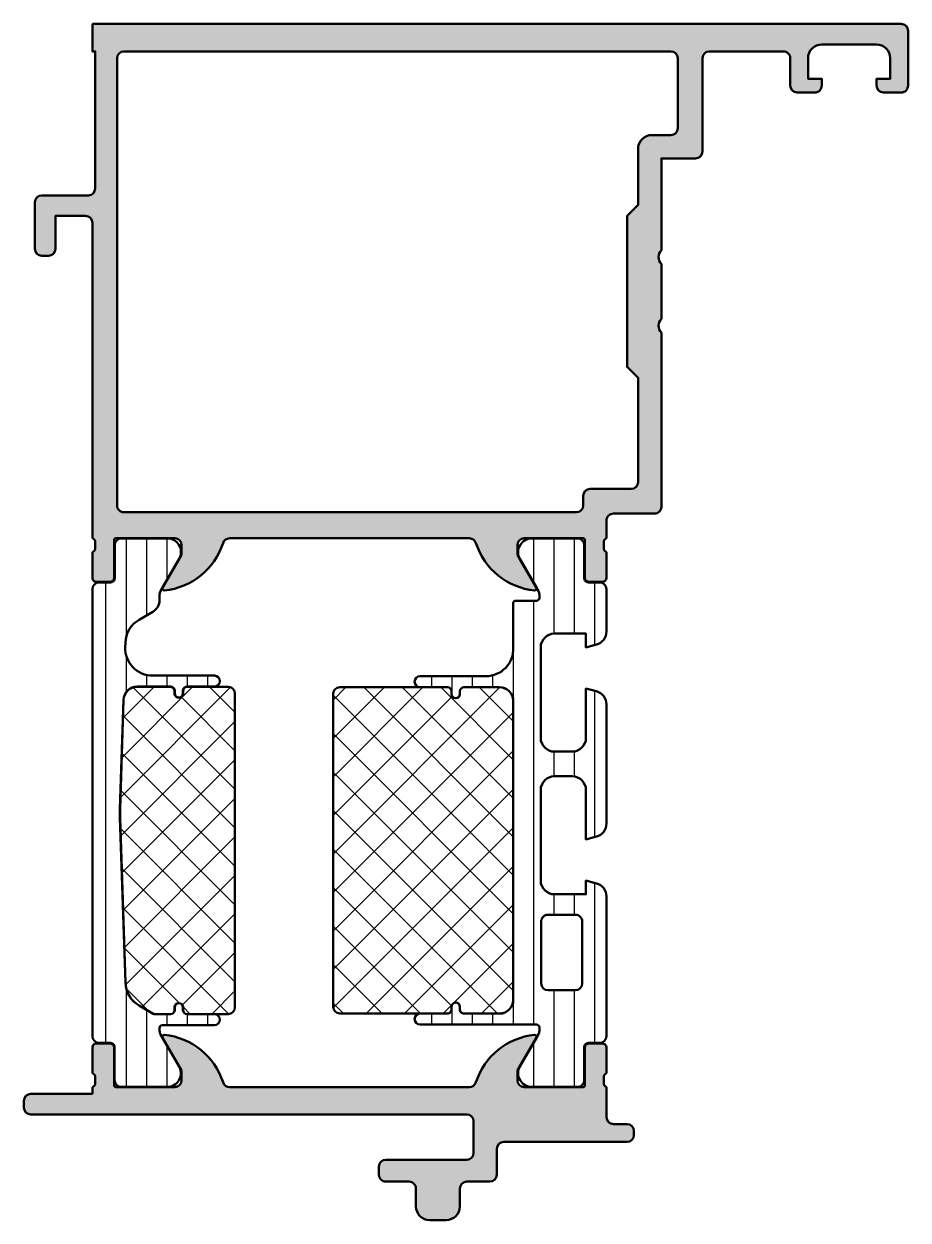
# Model space of a CAD drawing. Extents: x -4.5 to 60, y -87.2 to 0.
import ezdxf

# ---------------------------------------------------------------- set-up
doc = ezdxf.new("R2010")
doc.units = 0
for name, color, linetype, lineweight in [('0S-Alu contour', 7, 'Continuous', 50), ('0S-Alu hatch', 252, 'Continuous', 25), ('0S-Plastic contour', 254, 'Continuous', 50), ('0S-Plastic hatch', 253, 'Continuous', 25), ('0S-PT contour', 91, 'Continuous', 50), ('0S-PT hatch', 103, 'Continuous', 25)]:
    doc.layers.add(name, color=color, linetype=linetype, lineweight=lineweight)
pattern_1 = [(90, (0, 0), (-1.4859, 0), [])]
pattern_2 = [(135, (0, 0), (-1.403165018917055, -1.403165018917055), []), (225, (0, 0), (1.403165018917055, -1.403165018917055), [])]

# ---------------------------------------------------------------- blocks, each defined once
blk = doc.blocks.new('438370__1B727FAA_4828_47C8_94F1_CC97D6DBA15C_')
at = {"layer": '0S-Alu hatch'}
h = blk.add_hatch(color=256, dxfattribs=at)
edge = h.paths.add_edge_path()
edge.add_line((0.5, 0), (0.500450681694133, -1.999666455744744))
edge.add_line((0.500450681694133, -1.999666455744744), (0.7004506816941359, -1.999666455744744))
edge.add_line((0.7004506816941359, -1.999666455744744), (0.7003712279145802, -12.00000397255492))
edge.add_ellipse((0.2003712279303613, -11.99999999999964), major_axis=(-0.5000000000000027, 0), ratio=1, start_angle=90, end_angle=179.9995447792928, ccw=False)
edge.add_line((0.2003712279303613, -12.49999999999964), (-3.200002793002006, -12.49999999999964))
edge.add_arc((-3.200002793002006, -12.99999999999966), 0.5000000000000142, 90, 180)
edge.add_line((-3.70000279300202, -12.99999999999966), (-3.700002793002028, -16.39999999999965))
edge.add_arc((-3.200002793002028, -16.39999999999965), 0.5, 180, 270)
edge.add_line((-3.200002793002028, -16.89999999999965), (-2.70000279300202, -16.89999999999965))
edge.add_arc((-2.700002793002028, -16.39999999999965), 0.5, 270.0000000000008, 360)
edge.add_line((-2.200002793002028, -16.39999999999965), (-2.200002793002028, -13.99999999999966))
edge.add_line((-2.200002793002028, -13.99999999999966), (0, -13.99999999999966))
edge.add_ellipse((0, -14.49999999999966), major_axis=(-0.5, 0), ratio=1, start_angle=180, end_angle=270, ccw=False)
edge.add_line((0.5, -14.49999999999966), (0.5, -37.50000047048148))
edge.add_ellipse((0.4211635534569567, -37.76752106247459), major_axis=(-0.2788950563274337, 0), ratio=1, start_angle=178.8354106258825, end_angle=253.58012358050792, ccw=False)
edge.add_line((0.7000010000000004, -37.77318947047306), (0.7000010000000004, -38.22678347047296))
edge.add_ellipse((0.4211329043568384, -38.23244412995002), major_axis=(-0.2789255417371462, 0), ratio=1, start_angle=106.42459455535351, end_angle=181.1628700728881, ccw=False)
edge.add_line((0.5, -38.49998747047297), (0.5, -40.37999847048146))
edge.add_arc((0.8000000000000113, -40.37999847048146), 0.3000000000000114, 180, 270.0000000000013)
edge.add_line((0.8000000000000184, -40.67999847048147), (1.779974319042793, -40.67999847048146))
edge.add_arc((1.779974319042786, -40.37999847048145), 0.3000000000000114, 270.0000000000013, 360)
edge.add_line((2.079974319042797, -40.37999847048145), (2.07997431904279, -37.62000047048147))
edge.add_ellipse((2.199974319042787, -37.62000047048147), major_axis=(-0.1199999999999957, 0), ratio=1, start_angle=270, end_angle=360, ccw=False)
edge.add_line((2.199974319042787, -37.50000047048147), (6.5, -37.50000047048146))
edge.add_ellipse((6.5, -38.00000047048146), major_axis=(-0.5, 0), ratio=1, start_angle=180, end_angle=270, ccw=False)
edge.add_line((7, -38.00000047048146), (7, -38.70000047048144))
edge.add_line((7, -38.70000047048144), (5.618504542377642, -41.09282079350902))
edge.add_arc((5.73811978464829, -41.16188068583316), 0.1381197846482851, 149.9999999999973, 275.622577550796)
edge.add_arc((5.261776758826158, -36.32339160863387), 4.999999999999776, 275.6225775507942, 342.25158364393)
edge.add_ellipse((10.49999999999996, -38.00000047048166), major_axis=(-0.500000000000208, 0), ratio=1, start_angle=270, end_angle=342.25158364393064, ccw=False)
edge.add_line((10.49999999999996, -37.50000047048145), (27.99999999999999, -37.50000047048145))
edge.add_ellipse((27.99999999999999, -38.00000047048143), major_axis=(-0.4999999999999787, 0), ratio=1, start_angle=197.7484163560703, end_angle=270, ccw=False)
edge.add_arc((33.2382232411738, -36.32339160863363), 5.000000000000027, 197.7484163560699, 264.3774224492063)
edge.add_arc((32.76188021535169, -41.16188068583316), 0.1381197846483095, 264.3774224492052, 389.9999999999993)
edge.add_line((32.88149545762236, -41.092820793509), (31.49999999999999, -38.70000047048146))
edge.add_line((31.49999999999999, -38.70000047048146), (31.5, -38.00000047048146))
edge.add_ellipse((31.99999999999999, -38.00000047048146), major_axis=(-0.4999999999999858, 0), ratio=1, start_angle=270, end_angle=360, ccw=False)
edge.add_line((31.99999999999999, -37.50000047048148), (36.30002568095721, -37.50000047048148))
edge.add_ellipse((36.30002568095721, -37.62000047048147), major_axis=(-0.1199999999999974, 0), ratio=1, start_angle=180, end_angle=270.0000000000034, ccw=False)
edge.add_line((36.42002568095721, -37.62000047048147), (36.42002568095721, -40.37999847048147))
edge.add_arc((36.72002568095722, -40.37999847048147), 0.3000000000000043, 180, 270.0000000000027)
edge.add_line((36.72002568095723, -40.67999847048147), (37.7, -40.67999847048146))
edge.add_arc((37.7, -40.37999847048147), 0.2999999999999971, 270.0000000000013, 360)
edge.add_line((37.99999999999999, -40.37999847048147), (37.99999999999999, -38.49998747047295))
edge.add_ellipse((38.07886709564316, -38.23244412995002), major_axis=(-0.2789255417371423, 0), ratio=1, start_angle=-1.162870072879116, end_angle=73.57540544464621, ccw=False)
edge.add_line((37.79999899999999, -38.226783470473), (37.799999, -37.77318947047308))
edge.add_ellipse((38.07883644654307, -37.76752106247458), major_axis=(-0.2788950563274546, 0), ratio=1, start_angle=-73.58012358050439, end_angle=1.1645893741231816, ccw=False)
edge.add_line((38, -37.50000047048145), (38, -36.19999999999984))
edge.add_ellipse((38.4999999999999, -36.19999999999984), major_axis=(-0.4999999999999006, 0), ratio=1, start_angle=269.9999999999992, end_angle=360, ccw=False)
edge.add_line((38.49999999999991, -35.69999999999994), (41.49999999999998, -35.70000000000005))
edge.add_arc((41.5, -35.20000000000005), 0.5, 269.9999999999984, 360)
edge.add_line((42, -35.20000000000005), (42, -22.49999999999989))
edge.add_ellipse((42.52502695399255, -21.99999999999989), major_axis=(-0.7250195186467027, 0), ratio=1, start_angle=-43.60134995159717, end_angle=43.601349951597285, ccw=False)
edge.add_line((42, -21.49999999999989), (42, -17.5))
edge.add_ellipse((42.52502695399255, -17), major_axis=(-0.7250195186467027, 0), ratio=1, start_angle=-43.60134995159717, end_angle=43.601349951597285, ccw=False)
edge.add_line((42, -16.5), (42, -9.800000000000068))
edge.add_line((42, -9.800000000000068), (44.50000000000003, -9.799999999999969))
edge.add_arc((44.50000000000001, -9.299999999999969), 0.5, 270.0000000000025, 360)
edge.add_line((45.00000000000001, -9.299999999999981), (45.00000000000015, -2.500000000000056))
edge.add_ellipse((45.50000000000008, -2.500000000000056), major_axis=(-0.4999999999999361, 0), ratio=1, start_angle=270.00000000000244, end_angle=360, ccw=False)
edge.add_line((45.50000000000006, -2.000000000000113), (50.89999999999987, -1.999999999999872))
edge.add_ellipse((50.89999999999989, -2.499999999999957), major_axis=(-0.5000000000000853, 0), ratio=1, start_angle=180, end_angle=270.00000000000244, ccw=False)
edge.add_line((51.39999999999997, -2.499999999999943), (51.39999999999997, -4.499999999999943))
edge.add_arc((51.8999999999999, -4.499999999999943), 0.499999999999929, 180, 269.9999999999902)
edge.add_line((51.89999999999981, -4.999999999999872), (53.19999999999989, -5.000000000000099))
edge.add_arc((53.19999999999997, -4.500000000000028), 0.500000000000071, 269.9999999999902, 360)
edge.add_line((53.70000000000004, -4.500000000000028), (53.70000000000004, -4))
edge.add_line((53.70000000000004, -4), (52.70000000000005, -3.999999999999872))
edge.add_line((52.70000000000005, -3.999999999999872), (52.69999999999996, -2.499999999999943))
edge.add_ellipse((53.69999999999985, -2.499999999999886), major_axis=(-0.9999999999998863, 0), ratio=1, start_angle=269.9999999999996, end_angle=360, ccw=False)
edge.add_line((53.69999999999986, -1.5), (57.70000000000013, -1.500000000000042))
edge.add_ellipse((57.70000000000012, -2.499999999999985), major_axis=(-0.999999999999943, 0), ratio=1, start_angle=180, end_angle=269.9999999999996, ccw=False)
edge.add_line((58.70000000000007, -2.499999999999971), (58.70000000000009, -4.000000000000085))
edge.add_line((58.70000000000009, -4.000000000000085), (57.70000000000005, -4))
edge.add_line((57.70000000000005, -4), (57.70000000000004, -4.499999999999971))
edge.add_arc((58.20000000000006, -4.499999999999985), 0.5000000000000142, 180, 269.9999999999951)
edge.add_line((58.20000000000002, -5), (59.49999999999979, -5.000000000000113))
edge.add_arc((59.49999999999984, -4.499999999999943), 0.5000000000001706, 269.9999999999951, 360)
edge.add_line((60, -4.499999999999943), (60, -0.5))
edge.add_arc((59.5, -0.5), 0.5, 0, 90)
edge.add_line((59.5, 0), (0.5, 0))
edge = h.paths.add_edge_path()
edge.add_ellipse((2.80012443688907, -2.499991132928627), major_axis=(-0.4999999999999975, 0), ratio=1, start_angle=269.9999872669839, end_angle=359.99942502417446, ccw=False)
edge.add_line((2.800124548005598, -1.999991132928641), (42.70000011111657, -2.000000000000014))
edge.add_ellipse((42.70000000000004, -2.5), major_axis=(-0.4999999999999982, 0), ratio=1, start_angle=180, end_angle=269.99998726698306, ccw=False)
edge.add_line((43.20000000000002, -2.5), (43.20000000000005, -7.600000000000022))
edge.add_ellipse((42.69999999999994, -7.600000000000022), major_axis=(-0.5000000000001137, 0), ratio=1, start_angle=89.99999999999511, end_angle=180, ccw=False)
edge.add_line((42.69999999999989, -8.100000000000136), (41.29999999999999, -8.100000000000023))
edge.add_arc((41.29999999999991, -9.099999999999964), 0.999999999999943, 89.99999999999594, 180)
edge.add_line((40.29999999999997, -9.099999999999994), (40.30000000000007, -13.19999999999993))
edge.add_line((40.30000000000007, -13.19999999999993), (39.5, -14.0000000000001))
edge.add_line((39.5, -14.0000000000001), (39.49999999999999, -25))
edge.add_line((39.49999999999999, -25), (40.29999999999994, -25.80000000000007))
edge.add_line((40.29999999999994, -25.80000000000007), (40.29999999999995, -33.40000000000025))
edge.add_ellipse((39.80000000000011, -33.40000000000025), major_axis=(-0.4999999999998437, 0), ratio=1, start_angle=90, end_angle=180, ccw=False)
edge.add_line((39.80000000000011, -33.90000000000009), (36.7999999999999, -33.9000000000001))
edge.add_arc((36.79999999999991, -34.40000000000005), 0.4999999999999503, 90.00000000000081, 180)
edge.add_line((36.29999999999995, -34.40000000000022), (36.3000000000002, -35.09999999999979))
edge.add_ellipse((35.80000000000008, -35.09999999999979), major_axis=(-0.5000000000001137, 0), ratio=1, start_angle=90, end_angle=180, ccw=False)
edge.add_line((35.80000000000008, -35.5999999999999), (2.799797288570076, -35.60000000000002))
edge.add_ellipse((2.799797288570076, -35.10000000000002), major_axis=(-0.5, 0), ratio=1, start_angle=-0.0005749758254864901, end_angle=90, ccw=False)
edge.add_line((2.299797288595257, -35.09999498238915), (2.300124436914252, -2.499986115317994))
at = {"layer": '0S-Alu contour', "color": 7}
for points in [[(0.5, 0), (0.500450681694133, -1.999666455744744), (0.7004506816941359, -1.999666455744744), (0.7003712279145802, -12.00000397255492)], [(59.5, 0), (0.5, 0)], [(60, -4.499999999999943), (60, -0.5)], [(53.69999999999986, -1.5), (57.70000000000013, -1.500000000000042)], [(2.299797288595257, -35.09999498238915), (2.300124436914252, -2.499986115317994)], [(2.800124548005598, -1.999991132928641), (42.70000011111657, -2.000000000000014)], [(43.20000000000002, -2.5), (43.20000000000005, -7.600000000000022)], [(45.00000000000001, -9.299999999999981), (45.00000000000015, -2.500000000000056)], [(45.50000000000006, -2.000000000000113), (50.89999999999987, -1.999999999999872)], [(51.39999999999997, -2.499999999999943), (51.39999999999997, -4.499999999999943)], [(53.70000000000004, -4.500000000000028), (53.70000000000004, -4), (52.70000000000005, -3.999999999999872), (52.69999999999996, -2.499999999999943)], [(58.70000000000007, -2.499999999999971), (58.70000000000009, -4.000000000000085), (57.70000000000005, -4), (57.70000000000004, -4.499999999999971)], [(51.89999999999981, -4.999999999999872), (53.19999999999989, -5.000000000000099)], [(58.20000000000002, -5), (59.49999999999979, -5.000000000000113)], [(42.69999999999989, -8.100000000000136), (41.29999999999999, -8.100000000000023)], [(40.29999999999997, -9.099999999999994), (40.30000000000007, -13.19999999999993), (39.5, -14.0000000000001), (39.49999999999999, -25), (40.29999999999994, -25.80000000000007), (40.29999999999995, -33.40000000000025)], [(42, -16.5), (42, -9.800000000000068), (44.50000000000003, -9.799999999999969)], [(-3.70000279300202, -12.99999999999966), (-3.700002793002028, -16.39999999999965)], [(0.2003712279303613, -12.49999999999964), (-3.200002793002006, -12.49999999999964)], [(-2.200002793002028, -16.39999999999965), (-2.200002793002028, -13.99999999999966), (0, -13.99999999999966)], [(0.5, -14.49999999999966), (0.5, -37.50000047048148)], [(-3.200002793002028, -16.89999999999965), (-2.70000279300202, -16.89999999999965)], [(42, -21.49999999999989), (42, -17.5)], [(42, -35.20000000000005), (42, -22.49999999999989)], [(39.80000000000011, -33.90000000000009), (36.7999999999999, -33.9000000000001)], [(36.29999999999995, -34.40000000000022), (36.3000000000002, -35.09999999999979)], [(35.80000000000008, -35.5999999999999), (2.799797288570076, -35.60000000000002)], [(38.49999999999991, -35.69999999999994), (41.49999999999998, -35.70000000000005)], [(38, -37.50000047048145), (38, -36.19999999999984)], [(0.7000010000000004, -37.77318947047306), (0.7000010000000004, -38.22678347047296)], [(2.079974319042797, -40.37999847048145), (2.07997431904279, -37.62000047048147)], [(2.199974319042787, -37.50000047048147), (6.5, -37.50000047048146)], [(7, -38.00000047048146), (7, -38.70000047048144), (5.618504542377642, -41.09282079350902)], [(10.49999999999996, -37.50000047048145), (27.99999999999999, -37.50000047048145)], [(32.88149545762236, -41.092820793509), (31.49999999999999, -38.70000047048146), (31.5, -38.00000047048146)], [(31.99999999999999, -37.50000047048148), (36.30002568095721, -37.50000047048148)], [(36.42002568095721, -37.62000047048147), (36.42002568095721, -40.37999847048147)], [(37.79999899999999, -38.226783470473), (37.799999, -37.77318947047308)], [(0.5, -38.49998747047297), (0.5, -40.37999847048146)], [(37.99999999999999, -40.37999847048147), (37.99999999999999, -38.49998747047295)], [(0.8000000000000184, -40.67999847048147), (1.779974319042793, -40.67999847048146)], [(36.72002568095723, -40.67999847048147), (37.7, -40.67999847048146)]]:
    blk.add_lwpolyline(points, dxfattribs=at)
for centre, radius, start, end in [((59.5, -0.5), 0.5, 0, 90), ((51.8999999999999, -4.499999999999943), 0.499999999999929, 180, 269.9999999999902), ((53.19999999999997, -4.500000000000028), 0.500000000000071, 269.9999999999902, 0), ((58.20000000000006, -4.499999999999985), 0.5000000000000142, 180, 269.9999999999951), ((59.49999999999984, -4.499999999999943), 0.5000000000001706, 269.9999999999951, 0), ((41.29999999999991, -9.099999999999964), 0.999999999999943, 89.99999999999594, 180), ((44.50000000000001, -9.299999999999969), 0.5, 270.0000000000025, 0), ((-3.200002793002006, -12.99999999999966), 0.5000000000000142, 90, 180), ((-3.200002793002028, -16.39999999999965), 0.5, 180, 270), ((-2.700002793002028, -16.39999999999965), 0.5, 270.0000000000008, 0), ((36.79999999999991, -34.40000000000005), 0.4999999999999503, 90.00000000000081, 180), ((41.5, -35.20000000000005), 0.5, 269.9999999999984, 0), ((5.261776758826158, -36.32339160863387), 4.999999999999776, 275.6225775507942, 342.25158364393), ((33.2382232411738, -36.32339160863363), 5.000000000000027, 197.7484163560699, 264.3774224492063), ((0.8000000000000113, -40.37999847048146), 0.3000000000000114, 180, 270.0000000000013), ((1.779974319042786, -40.37999847048145), 0.3000000000000114, 270.0000000000013, 0), ((36.72002568095722, -40.37999847048147), 0.3000000000000043, 180, 270.0000000000027), ((37.7, -40.37999847048147), 0.2999999999999971, 270.0000000000013, 0), ((5.73811978464829, -41.16188068583316), 0.1381197846482851, 149.9999999999973, 275.622577550796), ((32.76188021535169, -41.16188068583316), 0.1381197846483095, 264.3774224492052, 29.99999999999932)]:
    blk.add_arc(centre, radius, start, end, dxfattribs=at)
at = {"layer": '0S-Alu contour', "color": 7, "extrusion": (0, 0, -1)}
for centre, radius, start, end in [((-53.69999999999985, -2.499999999999886), 0.9999999999998863, 0, 90.0000000000004), ((-57.70000000000012, -2.499999999999985), 0.999999999999943, 90.0000000000004, 180), ((-2.80012443688907, -2.499991132928627), 0.4999999999999975, 0.000574975825512, 90.0000127330161), ((-42.70000000000004, -2.5), 0.4999999999999982, 90.00001273301693, 180), ((-45.50000000000008, -2.500000000000056), 0.4999999999999361, 0, 89.99999999999756), ((-50.89999999999989, -2.499999999999957), 0.5000000000000853, 89.99999999999756, 180), ((-42.69999999999994, -7.600000000000022), 0.5000000000001137, 180, 270.0000000000049), ((-0.2003712279303613, -11.99999999999964), 0.5000000000000027, 180.0004552207073, 270), ((0, -14.49999999999966), 0.5, 90, 180), ((-42.52502695399255, -17), 0.7250195186467027, 316.3986500484028, 43.60134995159724), ((-42.52502695399255, -21.99999999999989), 0.7250195186467027, 316.3986500484028, 43.60134995159724), ((-39.80000000000011, -33.40000000000025), 0.4999999999998437, 180, 270), ((-2.799797288570076, -35.10000000000002), 0.5, 270, 0.000574975825512), ((-35.80000000000008, -35.09999999999979), 0.5000000000001137, 180, 270), ((-38.4999999999999, -36.19999999999984), 0.4999999999999006, 0, 90.00000000000081), ((-0.4211635534569567, -37.76752106247459), 0.2788950563274337, 106.4198764194921, 181.1645893741176), ((-0.4211329043568384, -38.23244412995002), 0.2789255417371462, 178.8371299271119, 253.5754054446465), ((-2.199974319042787, -37.62000047048147), 0.1199999999999957, 0, 90), ((-6.5, -38.00000047048146), 0.5, 90, 180), ((-10.49999999999996, -38.00000047048166), 0.500000000000208, 17.74841635606932, 90), ((-27.99999999999999, -38.00000047048143), 0.4999999999999787, 90, 162.2515836439297), ((-31.99999999999999, -38.00000047048146), 0.4999999999999858, 0, 90), ((-36.30002568095721, -37.62000047048147), 0.1199999999999974, 89.99999999999662, 180), ((-38.07883644654307, -37.76752106247458), 0.2788950563274546, 358.8354106258768, 73.58012358050449), ((-38.07886709564316, -38.23244412995002), 0.2789255417371423, 286.4245945553538, 1.162870072879015)]:
    blk.add_arc(centre, radius, start, end, dxfattribs=at)
blk = doc.blocks.new('438380__23ADF90E_A364_48B2_A995_F6EEBD6AEDE5_')
at = {"layer": '0S-Alu hatch'}
h = blk.add_hatch(color=256, dxfattribs=at)
edge = h.paths.add_edge_path()
edge.add_line((0.4999999999999858, -78.00000047048133), (0.4999999999999858, -77.50000047048145))
edge.add_arc((0.4211635534569567, -77.23247987848836), 0.2788950563274181, 286.4198764194902, 361.1645893740678)
edge.add_line((0.7000009999999861, -77.22681147049013), (0.7000009999999861, -76.77321747048998))
edge.add_arc((0.4211329043568171, -76.7675568110129), 0.2789255417371499, 358.8371299271103, 433.5754054446432)
edge.add_line((0.4999999999999929, -76.50001347048998), (0.4999999999999858, -74.62000247048147))
edge.add_ellipse((0.799999999999983, -74.62000247048147), major_axis=(-0.2999999999999989, 0), ratio=1, start_angle=270, end_angle=360, ccw=False)
edge.add_line((0.799999999999983, -74.32000247048147), (1.779974319042779, -74.32000247048146))
edge.add_ellipse((1.779974319042779, -74.62000247048145), major_axis=(-0.2999999999999971, 0), ratio=1, start_angle=180, end_angle=270, ccw=False)
edge.add_line((2.079974319042776, -74.62000247048145), (2.079974319042776, -77.38000047048146))
edge.add_arc((2.19997431904278, -77.38000047048146), 0.1200000000000037, 180, 270)
edge.add_line((2.19997431904278, -77.50000047048145), (6.499999999999985, -77.50000047048145))
edge.add_arc((6.499999999999985, -77.00000047048145), 0.5, 270, 360)
edge.add_line((6.999999999999985, -77.00000047048145), (6.999999999999992, -76.30000047048146))
edge.add_line((6.999999999999992, -76.30000047048146), (5.618504542377635, -73.90718014745393))
edge.add_ellipse((5.738119784648304, -73.83812025512978), major_axis=(-0.1381197846483005, 0), ratio=1, start_angle=-95.62257755078917, end_angle=29.99999999999818, ccw=False)
edge.add_ellipse((5.261776758826187, -78.67660933232928), major_axis=(-4.999999999999978, 0), ratio=1, start_angle=197.7484163560702, end_angle=264.37742244920634, ccw=False)
edge.add_arc((10.49999999999998, -77.00000047048145), 0.5000000000000028, 197.7484163560696, 270)
edge.add_line((10.49999999999998, -77.50000047048145), (27.99999999999999, -77.50000047048145))
edge.add_arc((27.99999999999999, -77.00000047048144), 0.5000000000000285, 270, 342.2515836439307)
edge.add_ellipse((33.23822324117377, -78.67660933232924), major_axis=(-4.999999999999944, 0), ratio=1, start_angle=275.62257755079327, end_angle=342.25158364392985, ccw=False)
edge.add_ellipse((32.7618802153517, -73.83812025512977), major_axis=(-0.1381197846483025, 0), ratio=1, start_angle=150.0000000000018, end_angle=275.6225775507957, ccw=False)
edge.add_line((32.88149545762237, -73.90718014745391), (31.49999999999999, -76.30000047048146))
edge.add_line((31.49999999999999, -76.30000047048146), (31.49999999999999, -77.00000047048145))
edge.add_arc((31.99999999999999, -77.00000047048145), 0.5, 180, 270)
edge.add_line((31.99999999999999, -77.50000047048145), (36.3000256809572, -77.50000047048145))
edge.add_arc((36.3000256809572, -77.38000047048146), 0.1200000000000045, 270, 360)
edge.add_line((36.4200256809572, -77.38000047048146), (36.4200256809572, -74.62000247048147))
edge.add_ellipse((36.7200256809572, -74.62000247048147), major_axis=(-0.2999999999999971, 0), ratio=1, start_angle=270, end_angle=360, ccw=False)
edge.add_line((36.7200256809572, -74.32000247048147), (37.69999999999999, -74.32000247048147))
edge.add_ellipse((37.69999999999999, -74.62000247048147), major_axis=(-0.2999999999999971, 0), ratio=1, start_angle=180, end_angle=270, ccw=False)
edge.add_line((37.99999999999999, -74.62000247048147), (37.99999999999999, -76.50001347048996))
edge.add_arc((38.07886709564316, -76.7675568110129), 0.2789255417371463, 106.4245945553567, 181.1628700727492)
edge.add_line((37.79999899999999, -76.77321747048929), (37.79999899999999, -77.22681147049006))
edge.add_arc((38.07883644654305, -77.23247987848833), 0.2788950563274429, 178.8354106259234, 253.5801235805065)
edge.add_line((37.99999999999999, -77.50000047048145), (37.99999999999993, -79.69998491514444))
edge.add_arc((38.49999999999994, -79.69998491514446), 0.5000000000000142, 180, 270)
edge.add_line((38.49999999999994, -80.19998491514447), (39.49994660145424, -80.19998491142039))
edge.add_ellipse((39.49994660145423, -80.70003832137357), major_axis=(-0.5000534099531962, 0), ratio=1, start_angle=180.0122382036296, end_angle=269.9999999999992, ccw=False)
edge.add_line((40.0000000000003, -80.69993151149224), (40.00000000093087, -80.99994981992937))
edge.add_ellipse((39.49996948242077, -80.99994981992823), major_axis=(-0.5000305185101013, 0), ratio=1, start_angle=90.00025634190888, end_angle=180, ccw=False)
edge.add_line((39.49997171956248, -81.49998033843333), (30.5000298196564, -81.50002060346154))
edge.add_arc((30.50003205661715, -82.0000206034563), 0.4999999999997602, 90.00025633681858, 180)
edge.add_line((30.00003205661739, -82.0000206034563), (30.00003205661717, -83.90000047048159))
edge.add_ellipse((29.50003205661713, -83.90000047048152), major_axis=(-0.5000000000000427, 0), ratio=1, start_angle=90.00000000000728, end_angle=180, ccw=False)
edge.add_line((29.50003205661719, -84.40000047048156), (27.80003205661657, -84.40000047048181))
edge.add_arc((27.80003205661664, -84.90000047048221), 0.5000000000003979, 90.00000000000813, 180)
edge.add_line((27.30003205661625, -84.90000047048221), (27.30003205661667, -86.20000047048113))
edge.add_ellipse((26.30003205661628, -86.20000047048148), major_axis=(-1.000000000000401, 0), ratio=1, start_angle=90.00000000000568, end_angle=180, ccw=False)
edge.add_line((26.30003205661637, -87.20000047048188), (25.10003205661675, -87.200000470482))
edge.add_ellipse((25.10003205661666, -86.200000470482), major_axis=(-1, 0), ratio=1, start_angle=0, end_angle=90.00000000000568, ccw=False)
edge.add_line((24.10003205661666, -86.200000470482), (24.10003205661663, -84.90000047048154))
edge.add_arc((23.60003205661666, -84.90000047048154), 0.4999999999999716, 0, 90.00000000001138)
edge.add_line((23.60003205661656, -84.40000047048159), (21.90003205661657, -84.40000047048191))
edge.add_ellipse((21.90003205661647, -83.90000047048181), major_axis=(-0.5000000000001279, 0), ratio=1, start_angle=0, end_angle=90.00000000001143, ccw=False)
edge.add_line((21.40003205661634, -83.90000047048181), (21.40003205661637, -83.30000047048152))
edge.add_ellipse((21.90003205661624, -83.30000047048154), major_axis=(-0.4999999999998686, 0), ratio=1, start_angle=270, end_angle=360, ccw=False)
edge.add_line((21.90003205661624, -82.80000047048166), (27.80003205661657, -82.80000047048166))
edge.add_arc((27.80003205661657, -82.3000004704819), 0.4999999999997727, 270, 360)
edge.add_line((28.30003205661635, -82.3000004704819), (28.30003205661635, -80.0000004704818))
edge.add_arc((27.80003205661636, -80.0000004704818), 0.4999999999999858, 0, 90)
edge.add_line((27.80003205661636, -79.50000047048182), (-4.000000000000227, -79.50000047048161))
edge.add_ellipse((-4.000000000000227, -79.00000047048161), major_axis=(-0.5, 0), ratio=1, start_angle=0, end_angle=90, ccw=False)
edge.add_line((-4.500000000000227, -79.00000047048161), (-4.500000000000227, -78.50000051262818))
edge.add_ellipse((-3.999999957853397, -78.50000051262816), major_axis=(-0.5000000421468372, 0), ratio=1, start_angle=270, end_angle=360, ccw=False)
edge.add_line((-3.999999957853397, -78.00000047048133), (0.4999999999999858, -78.00000047048133))
at = {"layer": '0S-Alu contour', "color": 7}
for points in [[(6.999999999999985, -77.00000047048145), (6.999999999999992, -76.30000047048146), (5.618504542377635, -73.90718014745393)], [(32.88149545762237, -73.90718014745391), (31.49999999999999, -76.30000047048146), (31.49999999999999, -77.00000047048145)], [(0.4999999999999929, -76.50001347048998), (0.4999999999999858, -74.62000247048147)], [(0.799999999999983, -74.32000247048147), (1.779974319042779, -74.32000247048146)], [(2.079974319042776, -74.62000247048145), (2.079974319042776, -77.38000047048146)], [(36.4200256809572, -77.38000047048146), (36.4200256809572, -74.62000247048147)], [(36.7200256809572, -74.32000247048147), (37.69999999999999, -74.32000247048147)], [(37.99999999999999, -74.62000247048147), (37.99999999999999, -76.50001347048996)], [(0.4999999999999858, -78.00000047048133), (0.4999999999999858, -77.50000047048145)], [(0.7000009999999861, -77.22681147049013), (0.7000009999999861, -76.77321747048998)], [(2.19997431904278, -77.50000047048145), (6.499999999999985, -77.50000047048145)], [(10.49999999999998, -77.50000047048145), (27.99999999999999, -77.50000047048145)], [(31.99999999999999, -77.50000047048145), (36.3000256809572, -77.50000047048145)], [(37.79999899999999, -76.77321747048929), (37.79999899999999, -77.22681147049006)], [(37.99999999999999, -77.50000047048145), (37.99999999999993, -79.69998491514444)], [(-3.999999957853397, -78.00000047048133), (0.4999999999999858, -78.00000047048133)], [(-4.500000000000227, -79.00000047048161), (-4.500000000000227, -78.50000051262818)], [(27.80003205661636, -79.50000047048182), (-4.000000000000227, -79.50000047048161)], [(28.30003205661635, -82.3000004704819), (28.30003205661635, -80.0000004704818)], [(38.49999999999994, -80.19998491514447), (39.49994660145424, -80.19998491142039)], [(40.0000000000003, -80.69993151149224), (40.00000000093087, -80.99994981992937)], [(39.49997171956248, -81.49998033843333), (30.5000298196564, -81.50002060346154)], [(21.90003205661624, -82.80000047048166), (27.80003205661657, -82.80000047048166)], [(30.00003205661739, -82.0000206034563), (30.00003205661717, -83.90000047048159)], [(21.40003205661634, -83.90000047048181), (21.40003205661637, -83.30000047048152)], [(23.60003205661656, -84.40000047048159), (21.90003205661657, -84.40000047048191)], [(29.50003205661719, -84.40000047048156), (27.80003205661657, -84.40000047048181)], [(24.10003205661666, -86.200000470482), (24.10003205661663, -84.90000047048154)], [(27.30003205661625, -84.90000047048221), (27.30003205661667, -86.20000047048113)], [(26.30003205661637, -87.20000047048188), (25.10003205661675, -87.200000470482)]]:
    blk.add_lwpolyline(points, dxfattribs=at)
at = {"layer": '0S-Alu contour', "color": 7, "extrusion": (0, 0, -1)}
for centre, radius, start, end in [((-5.738119784648304, -73.83812025512978), 0.1381197846483005, 330.0000000000018, 95.62257755078927), ((-5.261776758826187, -78.67660933232928), 4.999999999999978, 95.62257755079365, 162.2515836439298), ((-33.23822324117377, -78.67660933232924), 4.999999999999944, 17.74841635607014, 84.37742244920672), ((-32.7618802153517, -73.83812025512977), 0.1381197846483025, 84.37742244920427, 209.9999999999983), ((-0.799999999999983, -74.62000247048147), 0.2999999999999989, 0, 90), ((-1.779974319042779, -74.62000247048145), 0.2999999999999971, 90, 180), ((-36.7200256809572, -74.62000247048147), 0.2999999999999971, 0, 90), ((-37.69999999999999, -74.62000247048147), 0.2999999999999971, 90, 180), ((3.999999957853397, -78.50000051262816), 0.5000000421468372, 0, 90), ((4.000000000000227, -79.00000047048161), 0.5, 270, 0), ((-39.49994660145423, -80.70003832137357), 0.5000534099531962, 90.00000000000081, 179.9877617963704), ((-39.49996948242077, -80.99994981992823), 0.5000305185101013, 180, 269.9997436580911), ((-21.90003205661624, -83.30000047048154), 0.4999999999998686, 0, 90), ((-21.90003205661647, -83.90000047048181), 0.5000000000001279, 269.9999999999886, 0), ((-29.50003205661713, -83.90000047048152), 0.5000000000000427, 180, 269.9999999999927), ((-25.10003205661666, -86.200000470482), 1, 269.9999999999943, 0), ((-26.30003205661628, -86.20000047048148), 1.000000000000401, 180, 269.9999999999943)]:
    blk.add_arc(centre, radius, start, end, dxfattribs=at)
at = {"layer": '0S-Alu contour', "color": 7}
for centre, radius, start, end in [((0.4211329043568171, -76.7675568110129), 0.2789255417371499, 358.8371299271103, 73.57540544464332), ((38.07886709564316, -76.7675568110129), 0.2789255417371463, 106.4245945553567, 181.1628700727492), ((0.4211635534569567, -77.23247987848836), 0.2788950563274181, 286.4198764194902, 1.164589374067817), ((2.19997431904278, -77.38000047048146), 0.1200000000000037, 180, 270), ((6.499999999999985, -77.00000047048145), 0.5, 270, 0), ((10.49999999999998, -77.00000047048145), 0.5000000000000028, 197.7484163560696, 270), ((27.99999999999999, -77.00000047048144), 0.5000000000000285, 270, 342.2515836439307), ((31.99999999999999, -77.00000047048145), 0.5, 180, 270), ((36.3000256809572, -77.38000047048146), 0.1200000000000045, 270, 0), ((38.07883644654305, -77.23247987848833), 0.2788950563274429, 178.8354106259234, 253.5801235805065), ((27.80003205661636, -80.0000004704818), 0.4999999999999858, 0, 90), ((38.49999999999994, -79.69998491514446), 0.5000000000000142, 180, 270), ((30.50003205661715, -82.0000206034563), 0.4999999999997602, 90.00025633681858, 180), ((27.80003205661657, -82.3000004704819), 0.4999999999997727, 270, 0), ((23.60003205661666, -84.90000047048154), 0.4999999999999716, 0, 90.00000000001138), ((27.80003205661664, -84.90000047048221), 0.5000000000003979, 90.00000000000813, 180)]:
    blk.add_arc(centre, radius, start, end, dxfattribs=at)
blk = doc.blocks.new('284832__190602EB_FD23_4559_8E09_B78EFB49556A___219967C8_0845_4AE6_BC60_C11AA9EE72A9_')
at = {"layer": '0S-Plastic hatch'}
h = blk.add_hatch(dxfattribs=at)
h.set_pattern_fill('ANSI31', color=256, scale=0.4680000000000001, angle=45, style=0)
h.set_pattern_definition(pattern_1)
edge = h.paths.add_edge_path()
edge.add_ellipse((36.99892649490307, -44.28004939719947), major_axis=(-1.001111854104473, 0), ratio=1, start_angle=105.0597024765369, end_angle=179.9596735685377, ccw=False)
edge.add_line((37.25904078659061, -45.24677867661972), (36.50003810104311, -45.44972057115105))
edge.add_line((36.50003810104311, -45.44972057115105), (36.50006098922637, -44.44972057115117))
edge.add_line((36.50006098922637, -44.44972057115117), (34.2000426786686, -44.44972057115117))
edge.add_arc((34.20015269983277, -45.44983822256692), 1.000117657467372, 90.00630300678128, 179.9932598604371)
edge.add_line((33.20003504928552, -45.44972057109883), (33.20003504928541, -52.04972896993494))
edge.add_arc((34.2001443001041, -52.04961131945665), 1.00010925773875, 180.0067401394547, 269.9936969971498)
edge.add_line((34.20003427993258, -53.04972057114385), (35.5000419222214, -53.04972057114387))
edge.add_arc((35.49992381025813, -52.04958338974182), 1.000137188376307, 270.0067663887515, 359.9921411636064)
edge.add_line((36.50006098922636, -52.04972057112894), (36.50006098922665, -48.44972057115118))
edge.add_line((36.50006098922665, -48.44972057115118), (37.25904078659456, -48.65272350083962))
edge.add_ellipse((36.99885318139609, -49.619516940252), major_axis=(-1.001192860736502, 0), ratio=1, start_angle=180.0452109684476, end_angle=254.9372000723434, ccw=False)
edge.add_line((38.00004573043742, -49.61872691881371), (38.00004573043747, -58.28071422351344))
edge.add_ellipse((36.9988928940522, -58.28000958297325), major_axis=(-1.001153084358508, 0), ratio=1, start_angle=105.05970247659309, end_angle=179.959673567417, ccw=False)
edge.add_line((37.2590178984081, -59.2467786766194), (36.5000609892267, -59.44970833148087))
edge.add_line((36.5000609892267, -59.44970833148087), (36.50006098922637, -55.84971446426663))
edge.add_arc((35.49992381025798, -55.84985164576064), 1.00013718837647, 0.007858842515296, 89.9932336145888)
edge.add_line((35.50004192216295, -54.84971446435842), (34.20003427993257, -54.84971446435841))
edge.add_arc((34.2001443001041, -55.84982371604569), 1.000109257738835, 90.00630300285063, 179.9932598641142)
edge.add_line((33.20003504928531, -55.84970606562991), (33.20003810104605, -62.45000783706678))
edge.add_arc((34.20015269949698, -62.44989018600828), 1.00011460537102, 180.0067401366428, 269.9999999999972)
edge.add_line((34.20015269949693, -63.45000479137929), (36.50006098922653, -63.45000478532782))
edge.add_line((36.50006098922653, -63.45000478532782), (36.50003810104328, -62.45000478532782))
edge.add_line((36.50003810104328, -62.45000478532782), (37.25901789840569, -62.6530077150147))
edge.add_ellipse((36.99883831725935, -63.61977133903572), major_axis=(-1.001161984483899, 0), ratio=1, start_angle=180.0452109688829, end_angle=254.93720007266802, ccw=False)
edge.add_line((37.99999999005768, -63.61898134195365), (37.99999994140301, -73.7900034600016))
edge.add_ellipse((37.49999994140293, -73.79000345760977), major_axis=(-0.5000000000000853, 0), ratio=1, start_angle=90.00000089901181, end_angle=180, ccw=False)
edge.add_line((37.49999994924829, -74.29000345760986), (36.67966732203522, -74.29000347048147))
edge.add_arc((36.67966732674244, -74.59000347048153), 0.3000000000000683, 90.00000089901236, 180.0079886915352)
edge.add_line((36.37966732965843, -74.59004529917246), (36.38000195119535, -76.98993477851104))
edge.add_ellipse((35.88000597860985, -76.99000449304278), major_axis=(-0.4999959774456573, 0), ratio=1, start_angle=90, end_angle=180.0079887612006, ccw=False)
edge.add_line((35.88000597860985, -77.49000047048844), (32.56484065216823, -77.49000047048146))
edge.add_ellipse((32.55296320908865, -76.49007100979654), major_axis=(-0.9999999999998765, 0), ratio=1, start_angle=-29.999996599342126, end_angle=90.68054336162987, ccw=False)
edge.add_line((31.68693777562797, -75.99007106119753), (33.03301271673034, -73.65860055284034))
edge.add_arc((32.6, -73.40860057854083), 0.499999999999952, 330.0000034006579, 360)
edge.add_line((33.09999999999995, -73.40860057854083), (33.09999999999999, -73.1500004576126))
edge.add_arc((32.89999999999999, -73.15000045761256), 0.2000000000000028, 0, 90)
edge.add_line((32.89999999999999, -72.95000045761256), (24.40004227636656, -72.95000045761245))
edge.add_ellipse((24.40004227636656, -72.55000656112807), major_axis=(-0.399993896484375, 0), ratio=1, start_angle=-89.99999999999898, end_angle=90.00000000000102, ccw=False)
edge.add_line((24.40004227636655, -72.1500126646437), (26.40004532812412, -72.1500126646437))
edge.add_arc((26.40004532812412, -71.85001266464357), 0.300000000000125, 270, 360)
edge.add_line((26.70004532812424, -71.85001266464357), (26.70004532812424, -71.65001266464105))
edge.add_ellipse((27.00004075048758, -71.65001266464114), major_axis=(-0.2999954223633381, 0), ratio=1, start_angle=180, end_angle=360, ccw=False)
edge.add_line((27.30003617285092, -71.65001266464122), (27.3000361728508, -71.8500126646434))
edge.add_arc((27.60003617285099, -71.85001266464357), 0.3000000000001819, 180, 270.0000000000013)
edge.add_line((27.60003617285099, -72.15001266464375), (30.19999995633153, -72.1500126646437))
edge.add_arc((30.1999999563315, -71.15001266464358), 1.000000000000113, 270.0000000000012, 360)
edge.add_line((31.19999995633162, -71.15001266464358), (31.19999995633002, -49.35000045761249))
edge.add_arc((30.19999995632988, -49.35000045761257), 1.000000000000135, 0, 90.00000000001994)
edge.add_line((30.19999995632954, -48.35000045761244), (27.60003617285087, -48.35000045761335))
edge.add_arc((27.60003617285098, -48.65000045761341), 0.3000000000000682, 90.00000000002036, 180)
edge.add_line((27.30003617285091, -48.65000045761341), (27.3000361728508, -48.85000045761609))
edge.add_ellipse((27.00004075048752, -48.85000045761611), major_axis=(-0.2999954223632812, 0), ratio=1, start_angle=0, end_angle=180, ccw=False)
edge.add_line((26.70004532812424, -48.85000045761613), (26.70004532812412, -48.65000045761312))
edge.add_arc((26.40004532812417, -48.65000045761329), 0.2999999999999545, 0, 89.99999999998236)
edge.add_line((26.40004532812426, -48.35000045761333), (24.40004227636648, -48.35000045761272))
edge.add_ellipse((24.40004227636649, -47.95000656112833), major_axis=(-0.3999938964843821, 0), ratio=1, start_angle=-90.00000000000102, end_angle=89.99999999999898, ccw=False)
edge.add_line((24.40004227636649, -47.55001266464395), (29.20163814463358, -47.55001266464347))
edge.add_arc((29.20163814463338, -45.55001266464347), 2.000000000000007, 270.0000000000057, 362.2920152210312)
edge.add_line((31.20003810104453, -45.47002757718367), (31.20003810104429, -42.20000051040245))
edge.add_ellipse((31.35003810104429, -42.20000051040245), major_axis=(-0.1499999999999915, 0), ratio=1, start_angle=269.99999999999454, end_angle=360, ccw=False)
edge.add_line((31.3500381010443, -42.05000051040246), (32.89999650232782, -42.0500005104026))
edge.add_arc((32.89999650232783, -41.85000051040279), 0.199999999999811, 269.9999999999959, 359.999225050491)
edge.add_line((33.09999650230935, -41.85000321548524), (33.09999999995421, -41.59140712509041))
edge.add_arc((32.59999999999998, -41.59140036242219), 0.4999999999999748, 359.999225055194, 389.9999965993453)
edge.add_line((33.03301271673033, -41.34140038812264), (31.68693777562787, -39.00992987976547))
edge.add_ellipse((32.55296320908854, -38.50992993116641), major_axis=(-0.9999999999999065, 0), ratio=1, start_angle=-90.6805433616762, end_angle=29.99999659934491, ccw=False)
edge.add_line((32.56484065216894, -37.51000047048146), (35.88000597860997, -37.5100004704745))
edge.add_ellipse((35.88000597860997, -38.00999644792027), major_axis=(-0.4999959774457707, 0), ratio=1, start_angle=179.9996975242515, end_angle=270, ccw=False)
edge.add_line((36.38000195604877, -38.00999908749789), (36.37966732674249, -40.4099974704815))
edge.add_arc((36.6796673267425, -40.40999747048151), 0.3000000000000185, 180, 270.0000000000013)
edge.add_line((36.67966732674251, -40.70999747048153), (37.5, -40.70999747048151))
edge.add_ellipse((37.5, -41.21003557152604), major_axis=(-0.500038101044524, 0), ratio=1, start_angle=180, end_angle=270, ccw=False)
edge.add_line((38.00003810104452, -41.21003557152604), (38.00003810104453, -44.28075400870107))
edge = h.paths.add_edge_path()
edge.add_line((36.23182147402345, -69.94527687677217), (36.23182523166258, -65.44527683502066))
edge.add_arc((35.7318252316627, -65.44527645925682), 0.5000000000000134, 359.9999569372958, 449.9999999999992)
edge.add_line((35.73182523166271, -64.9452764592568), (33.73182463635084, -64.9452764592568))
edge.add_arc((33.73182463635084, -65.44527645925675), 0.4999999999999432, 89.9999999999992, 180)
edge.add_line((33.23182463635089, -65.44527645925675), (33.23182463635089, -69.94527645925669))
edge.add_arc((33.73182463635089, -69.94527645925669), 0.5, 180, 270)
edge.add_line((33.73182463635089, -70.44527645925668), (35.73182147402365, -70.44527645925668))
edge.add_arc((35.73182147402365, -69.9452764592567), 0.4999999999999716, 270.0000000000008, 359.9999521581937)
at = {"layer": '0S-Alu contour', "color": 7}
for points in [[(35.73182523166271, -64.9452764592568), (33.73182463635084, -64.9452764592568)], [(33.23182463635089, -65.44527645925675), (33.23182463635089, -69.94527645925669)], [(36.23182147402345, -69.94527687677217), (36.23182523166258, -65.44527683502066)], [(33.73182463635089, -70.44527645925668), (35.73182147402365, -70.44527645925668)]]:
    blk.add_lwpolyline(points, dxfattribs=at)
for centre, radius, start, end in [((33.73182463635084, -65.44527645925675), 0.4999999999999432, 89.9999999999992, 180), ((35.7318252316627, -65.44527645925682), 0.5000000000000134, 359.9999569372958, 89.9999999999992), ((33.73182463635089, -69.94527645925669), 0.5, 180, 270), ((35.73182147402365, -69.9452764592567), 0.4999999999999716, 270.0000000000008, 359.9999521581937)]:
    blk.add_arc(centre, radius, start, end, dxfattribs=at)
at = {"layer": '0S-Plastic contour', "color": 7}
for points in [[(32.56484065216894, -37.51000047048146), (35.88000597860997, -37.5100004704745)], [(36.38000195604877, -38.00999908749789), (36.37966732674249, -40.4099974704815)], [(33.03301271673033, -41.34140038812264), (31.68693777562787, -39.00992987976547)], [(36.67966732674251, -40.70999747048153), (37.5, -40.70999747048151)], [(33.09999650230935, -41.85000321548524), (33.09999999995421, -41.59140712509041)], [(38.00003810104452, -41.21003557152604), (38.00003810104453, -44.28075400870107)], [(31.20003810104453, -45.47002757718367), (31.20003810104429, -42.20000051040245)], [(31.3500381010443, -42.05000051040246), (32.89999650232782, -42.0500005104026)], [(37.25904078659061, -45.24677867661972), (36.50003810104311, -45.44972057115105), (36.50006098922637, -44.44972057115117), (34.2000426786686, -44.44972057115117)], [(33.20003504928552, -45.44972057109883), (33.20003504928541, -52.04972896993494)], [(24.40004227636649, -47.55001266464395), (29.20163814463358, -47.55001266464347)], [(26.40004532812426, -48.35000045761333), (24.40004227636648, -48.35000045761272)], [(26.70004532812424, -48.85000045761613), (26.70004532812412, -48.65000045761312)], [(27.30003617285091, -48.65000045761341), (27.3000361728508, -48.85000045761609)], [(30.19999995632954, -48.35000045761244), (27.60003617285087, -48.35000045761335)], [(36.50006098922636, -52.04972057112894), (36.50006098922665, -48.44972057115118), (37.25904078659456, -48.65272350083962)], [(31.19999995633162, -71.15001266464358), (31.19999995633002, -49.35000045761249)], [(38.00004573043742, -49.61872691881371), (38.00004573043747, -58.28071422351344)], [(34.20003427993258, -53.04972057114385), (35.5000419222214, -53.04972057114387)], [(35.50004192216295, -54.84971446435842), (34.20003427993257, -54.84971446435841)], [(33.20003504928531, -55.84970606562991), (33.20003810104605, -62.45000783706678)], [(37.2590178984081, -59.2467786766194), (36.5000609892267, -59.44970833148087), (36.50006098922637, -55.84971446426663)], [(34.20015269949693, -63.45000479137929), (36.50006098922653, -63.45000478532782), (36.50003810104328, -62.45000478532782), (37.25901789840569, -62.6530077150147)], [(37.99999999005768, -63.61898134195365), (37.99999994140301, -73.7900034600016)], [(24.40004227636655, -72.1500126646437), (26.40004532812412, -72.1500126646437)], [(26.70004532812424, -71.85001266464357), (26.70004532812424, -71.65001266464105)], [(27.30003617285092, -71.65001266464122), (27.3000361728508, -71.8500126646434)], [(27.60003617285099, -72.15001266464375), (30.19999995633153, -72.1500126646437)], [(32.89999999999999, -72.95000045761256), (24.40004227636656, -72.95000045761245)], [(33.09999999999995, -73.40860057854083), (33.09999999999999, -73.1500004576126)], [(31.68693777562797, -75.99007106119753), (33.03301271673034, -73.65860055284034)], [(36.37966732965843, -74.59004529917246), (36.38000195119535, -76.98993477851104)], [(37.49999994924829, -74.29000345760986), (36.67966732203522, -74.29000347048147)], [(35.88000597860985, -77.49000047048844), (32.56484065216823, -77.49000047048146)]]:
    blk.add_lwpolyline(points, dxfattribs=at)
at = {"layer": '0S-Plastic contour', "color": 7, "extrusion": (0, 0, -1)}
for centre, radius, start, end in [((-32.55296320908854, -38.50992993116641), 0.9999999999999065, 330.0000034006551, 90.68054336167626), ((-35.88000597860997, -38.00999644792027), 0.4999959774457708, 90, 180.0003024757486), ((-37.5, -41.21003557152604), 0.500038101044524, 90, 180), ((-31.35003810104429, -42.20000051040245), 0.1499999999999915, 0, 90.00000000000543), ((-36.99892649490307, -44.28004939719947), 1.001111854104473, 180.0403264314624, 254.9402975234631), ((-24.40004227636649, -47.95000656112833), 0.3999938964843821, 270.000000000001, 90.00000000000102), ((-36.99885318139609, -49.619516940252), 1.001192860736502, 105.0627999276566, 179.9547890315524), ((-27.00004075048752, -48.85000045761611), 0.2999954223632812, 180, 0), ((-36.9988928940522, -58.28000958297325), 1.001153084358508, 180.0403264325831, 254.9402975234069), ((-36.99883831725935, -63.61977133903572), 1.001161984483899, 105.062799927332, 179.9547890311171), ((-27.00004075048758, -71.65001266464114), 0.2999954223633381, 0, 180), ((-24.40004227636656, -72.55000656112807), 0.399993896484375, 269.999999999999, 89.99999999999898), ((-37.49999994140293, -73.79000345760977), 0.5000000000000853, 180, 269.9999991009882), ((-32.55296320908865, -76.49007100979654), 0.9999999999998765, 269.3194566383701, 29.99999659934207), ((-35.88000597860985, -76.99000449304278), 0.4999959774456573, 179.9920112387994, 270)]:
    blk.add_arc(centre, radius, start, end, dxfattribs=at)
at = {"layer": '0S-Plastic contour', "color": 7}
for centre, radius, start, end in [((36.6796673267425, -40.40999747048151), 0.3000000000000185, 180, 270.0000000000013), ((32.89999650232783, -41.85000051040279), 0.199999999999811, 269.9999999999959, 359.999225050491), ((32.59999999999998, -41.59140036242219), 0.4999999999999748, 359.999225055194, 29.99999659934529), ((34.20015269983277, -45.44983822256692), 1.000117657467372, 90.00630300678128, 179.9932598604371), ((29.20163814463338, -45.55001266464347), 2.000000000000007, 270.0000000000057, 2.292015221031136), ((26.40004532812417, -48.65000045761329), 0.2999999999999545, 0, 89.99999999998236), ((27.60003617285098, -48.65000045761341), 0.3000000000000682, 90.00000000002036, 180), ((30.19999995632988, -49.35000045761257), 1.000000000000135, 0, 90.00000000001994), ((34.2001443001041, -52.04961131945665), 1.00010925773875, 180.0067401394547, 269.9936969971498), ((35.49992381025813, -52.04958338974182), 1.000137188376307, 270.0067663887515, 359.9921411636064), ((34.2001443001041, -55.84982371604569), 1.000109257738835, 90.00630300285063, 179.9932598641142), ((35.49992381025798, -55.84985164576064), 1.00013718837647, 0.007858842515296, 89.9932336145888), ((34.20015269949698, -62.44989018600828), 1.00011460537102, 180.0067401366428, 269.9999999999972), ((30.1999999563315, -71.15001266464358), 1.000000000000113, 270.0000000000012, 0), ((26.40004532812412, -71.85001266464357), 0.300000000000125, 270, 0), ((27.60003617285099, -71.85001266464357), 0.3000000000001819, 180, 270.0000000000013), ((32.89999999999999, -73.15000045761256), 0.2000000000000028, 0, 90), ((32.6, -73.40860057854083), 0.499999999999952, 330.0000034006579, 0), ((36.67966732674244, -74.59000347048153), 0.3000000000000683, 90.00000089901236, 180.0079886915352)]:
    blk.add_arc(centre, radius, start, end, dxfattribs=at)
blk = doc.blocks.new('284832__9178EC16_59C1_4272_812A_428313CA5A9B___9E41BFDC_DEEF_4BC3_8636_6CBAF6278D5E_')
at = {"layer": '0S-Plastic hatch'}
h = blk.add_hatch(dxfattribs=at)
h.set_pattern_fill('ANSI31', color=256, scale=0.4680000000000001, angle=45, style=0)
h.set_pattern_definition(pattern_1)
edge = h.paths.add_edge_path()
edge.add_line((0.499999999999929, -41.20999747048146), (0.4999999999999929, -73.79000347048147))
edge.add_arc((1, -73.79000347048145), 0.5000000000000098, 180, 270)
edge.add_line((1, -74.29000347048147), (1.818046662126263, -74.29000347048147))
edge.add_ellipse((1.818046662126249, -74.5900034704815), major_axis=(-0.3000000000000398, 0), ratio=1, start_angle=179.9920750886342, end_angle=269.99999999999727, ccw=False)
edge.add_line((2.118046659256606, -74.59004496522026), (2.117714716505098, -76.989935335701))
edge.add_arc((2.617710689167836, -76.99000449304295), 0.4999959774455164, 179.9920750885881, 270.0000000001156)
edge.add_line((2.617710689168845, -77.49000047048847), (6.094254826892353, -77.49000047048148))
edge.add_arc((5.951944177901083, -76.50018239575861), 0.9999960709244767, 278.1816080518949, 392.7270160998491)
edge.add_line((6.793196826892348, -75.95954747048134), (5.466987283269688, -73.66248484458814))
edge.add_ellipse((5.900000000000069, -73.41248487028858), major_axis=(-0.5000000000000111, 0), ratio=1, start_angle=0, end_angle=29.99999659934582, ccw=False)
edge.add_line((5.400000000000062, -73.41248487028858), (5.399999999999991, -73.18998774140148))
edge.add_ellipse((5.599999999999951, -73.18998774140142), major_axis=(-0.1999999999999655, 0), ratio=1, start_angle=270, end_angle=360, ccw=False)
edge.add_line((5.599999999999951, -72.98998774140146), (9.399999999999999, -72.98998774140152))
edge.add_arc((9.400000000000006, -72.58998774140152), 0.4000000000000057, 269.999999999999, 449.999999999999)
edge.add_line((9.400000000000013, -72.18998774140151), (7.400000000000005, -72.18998774140148))
edge.add_ellipse((7.400000000000005, -71.88998774140148), major_axis=(-0.2999999999999971, 0), ratio=1, start_angle=0, end_angle=90, ccw=False)
edge.add_line((7.100000000000008, -71.88998774140148), (7.099999999999923, -71.68998774140125))
edge.add_arc((6.799999999999926, -71.68998774140135), 0.2999999999999971, 0, 180)
edge.add_line((6.499999999999928, -71.68998774140145), (6.499999999999992, -71.88998774140137))
edge.add_ellipse((6.199999999999988, -71.88998774140144), major_axis=(-0.3000000000000024, 0), ratio=1, start_angle=90, end_angle=180, ccw=False)
edge.add_line((6.199999999999988, -72.18998774140144), (5.035898384799679, -72.18998774140144))
edge.add_ellipse((5.035898384799658, -71.98998774177007), major_axis=(-0.1999999996313733, 0), ratio=1, start_angle=60.000005346308114, end_angle=90.00000000000608, ccw=False)
edge.add_line((4.935898401145855, -72.16319283153878), (3.899095901744367, -71.56459475840585))
edge.add_ellipse((4.899095736264129, -69.83254386421441), major_axis=(-1.999999992277209, 0), ratio=1, start_angle=1.722997710634104, end_angle=60.00000534630823, ccw=False)
edge.add_line((2.900000000000147, -69.89267876556156), (2.505380569982165, -57.86798537723141))
edge.add_ellipse((12.49999997495111, -57.53998774140093), major_axis=(-9.999999974964611, 0), ratio=1, start_angle=-1.8796251636450165, end_angle=1.8796251542922846, ccw=False)
edge.add_line((2.505380570035704, -57.21199010393895), (2.763154921354143, -49.27718797765146))
edge.add_ellipse((3.762616864350491, -49.30998774140142), major_axis=(-1.000000000000041, 0), ratio=1, start_angle=269.9999999999984, end_angle=358.1203748408468, ccw=False)
edge.add_line((3.762616864350519, -48.30998774140138), (6.200000000000059, -48.30998774140147))
edge.add_ellipse((6.200000000000045, -48.60998774140141), major_axis=(-0.2999999999999403, 0), ratio=1, start_angle=180, end_angle=269.99999999999727, ccw=False)
edge.add_line((6.499999999999985, -48.60998774140141), (6.499999999999985, -48.80998774140142))
edge.add_arc((6.799999999999968, -48.80998774140142), 0.2999999999999812, 180, 360)
edge.add_line((7.099999999999951, -48.80998774140142), (7.099999999999958, -48.60998774140146))
edge.add_ellipse((7.39999999999992, -48.60998774140143), major_axis=(-0.2999999999999616, 0), ratio=1, start_angle=270.00000000000136, end_angle=360, ccw=False)
edge.add_line((7.399999999999913, -48.30998774140147), (9.400000000000006, -48.30998774140144))
edge.add_arc((9.399999999999999, -47.90998774140145), 0.3999999999999772, 270.000000000001, 450.000000000001)
edge.add_line((9.399999999999991, -47.50998774140148), (4.887861412299656, -47.50998774140155))
edge.add_ellipse((4.887861412299621, -45.50998774140155), major_axis=(-2, 0), ratio=1, start_angle=-1.8796251589996018, end_angle=90.00000000000102, ccw=False)
edge.add_line((2.888937526306833, -45.44438821390698), (2.900000000000048, -45.10729671724411))
edge.add_ellipse((4.899095743983423, -45.16743161882081), major_axis=(-2.000000000000017, 0), ratio=1, start_angle=299.99999447637805, end_angle=358.2770022894416, ccw=False)
edge.add_line((3.899095910962451, -43.43538071484653), (4.899999916510424, -42.85750864646715))
edge.add_arc((4.39999999999992, -41.99148319447998), 1.000000000000046, 299.999994476378, 360)
edge.add_line((5.399999999999963, -41.99148319447998), (5.400000000000019, -41.5954304049775))
edge.add_ellipse((5.900000000000027, -41.59543040497758), major_axis=(-0.5000000000000054, 0), ratio=1, start_angle=330.00000340065384, end_angle=360, ccw=False)
edge.add_line((5.466987283269652, -41.345430430678), (6.797766169306491, -39.04045347048138))
edge.add_arc((5.956513520315112, -38.49981854520431), 0.9999960709244644, 327.2729839001641, 441.8183919481)
edge.add_line((6.098824169306467, -37.51000047048147), (2.622280045158767, -37.51000047047451))
edge.add_arc((2.622280038369822, -38.00999645470797), 0.4999959842334577, 89.99999922203801, 180.0003017036024)
edge.add_line((2.1222840541433, -38.00999908754743), (2.122615998801386, -40.40995597808906))
edge.add_ellipse((1.822616003105558, -40.40999747191606), major_axis=(-0.2999999985653949, 0), ratio=1, start_angle=90, end_angle=180.0079247372468, ccw=False)
edge.add_line((1.822616003105558, -40.70999747048146), (0.999999999999929, -40.70999747048146))
edge.add_arc((0.999999999999929, -41.20999747048146), 0.5, 90, 180)
at = {"layer": '0S-Plastic contour', "color": 7}
for points in [[(2.1222840541433, -38.00999908754743), (2.122615998801386, -40.40995597808906)], [(6.098824169306467, -37.51000047048147), (2.622280045158767, -37.51000047047451)], [(5.466987283269652, -41.345430430678), (6.797766169306491, -39.04045347048138)], [(1.822616003105558, -40.70999747048146), (0.999999999999929, -40.70999747048146)], [(0.499999999999929, -41.20999747048146), (0.4999999999999929, -73.79000347048147)], [(5.399999999999963, -41.99148319447998), (5.400000000000019, -41.5954304049775)], [(3.899095910962451, -43.43538071484653), (4.899999916510424, -42.85750864646715)], [(2.888937526306833, -45.44438821390698), (2.900000000000048, -45.10729671724411)], [(9.399999999999991, -47.50998774140148), (4.887861412299656, -47.50998774140155)], [(3.762616864350519, -48.30998774140138), (6.200000000000059, -48.30998774140147)], [(6.499999999999985, -48.60998774140141), (6.499999999999985, -48.80998774140142)], [(7.099999999999951, -48.80998774140142), (7.099999999999958, -48.60998774140146)], [(7.399999999999913, -48.30998774140147), (9.400000000000006, -48.30998774140144)], [(2.505380570035704, -57.21199010393895), (2.763154921354143, -49.27718797765146)], [(2.900000000000147, -69.89267876556156), (2.505380569982165, -57.86798537723141)], [(4.935898401145855, -72.16319283153878), (3.899095901744367, -71.56459475840585)], [(6.199999999999988, -72.18998774140144), (5.035898384799679, -72.18998774140144)], [(6.499999999999928, -71.68998774140145), (6.499999999999992, -71.88998774140137)], [(7.100000000000008, -71.88998774140148), (7.099999999999923, -71.68998774140125)], [(9.400000000000013, -72.18998774140151), (7.400000000000005, -72.18998774140148)], [(5.400000000000062, -73.41248487028858), (5.399999999999991, -73.18998774140148)], [(5.599999999999951, -72.98998774140146), (9.399999999999999, -72.98998774140152)], [(6.793196826892348, -75.95954747048134), (5.466987283269688, -73.66248484458814)], [(1, -74.29000347048147), (1.818046662126263, -74.29000347048147)], [(2.118046659256606, -74.59004496522026), (2.117714716505098, -76.989935335701)], [(2.617710689168845, -77.49000047048847), (6.094254826892353, -77.49000047048148)]]:
    blk.add_lwpolyline(points, dxfattribs=at)
for centre, radius, start, end in [((2.622280038369822, -38.00999645470797), 0.4999959842334577, 89.99999922203801, 180.0003017036024), ((5.956513520315112, -38.49981854520431), 0.9999960709244644, 327.2729839001641, 81.81839194810004), ((0.999999999999929, -41.20999747048146), 0.5, 90, 180), ((4.39999999999992, -41.99148319447998), 1.000000000000046, 299.999994476378, 0), ((9.399999999999999, -47.90998774140145), 0.3999999999999772, 270.000000000001, 90.00000000000102), ((6.799999999999968, -48.80998774140142), 0.2999999999999812, 180, 0), ((6.799999999999926, -71.68998774140135), 0.2999999999999971, 0, 180), ((9.400000000000006, -72.58998774140152), 0.4000000000000057, 269.999999999999, 89.99999999999898), ((1, -73.79000347048145), 0.5000000000000098, 180, 270), ((5.951944177901083, -76.50018239575861), 0.9999960709244767, 278.1816080518949, 32.72701609984905), ((2.617710689167836, -76.99000449304295), 0.4999959774455164, 179.9920750885881, 270.0000000001156)]:
    blk.add_arc(centre, radius, start, end, dxfattribs=at)
at = {"layer": '0S-Plastic contour', "color": 7, "extrusion": (0, 0, -1)}
for centre, radius, start, end in [((-1.822616003105558, -40.40999747191606), 0.2999999985653949, 179.9920752627532, 270), ((-5.900000000000027, -41.59543040497758), 0.5000000000000054, 0, 29.99999659934616), ((-4.899095743983423, -45.16743161882081), 2.000000000000017, 1.722997710558375, 60.00000552362195), ((-4.887861412299621, -45.50998774140155), 2, 269.999999999999, 1.879625158999601), ((-3.762616864350491, -49.30998774140142), 1.000000000000041, 1.8796251591532, 90.0000000000016), ((-6.200000000000045, -48.60998774140141), 0.2999999999999403, 90.00000000000273, 180), ((-7.39999999999992, -48.60998774140143), 0.2999999999999616, 0, 89.99999999999864), ((-12.49999997495111, -57.53998774140093), 9.999999974964611, 358.1203748457077, 1.87962516364499), ((-4.899095736264129, -69.83254386421441), 1.999999992277209, 299.9999946536918, 358.2770022893659), ((-5.035898384799658, -71.98998774177007), 0.1999999996313733, 269.9999999999939, 299.9999946536919), ((-6.199999999999988, -71.88998774140144), 0.3000000000000025, 180, 270), ((-7.400000000000005, -71.88998774140148), 0.2999999999999971, 270, 0), ((-5.599999999999951, -73.18998774140142), 0.1999999999999655, 0, 90), ((-5.900000000000069, -73.41248487028858), 0.5000000000000111, 330.0000034006542, 0), ((-1.818046662126249, -74.5900034704815), 0.3000000000000398, 90.00000000000273, 180.0079249113659)]:
    blk.add_arc(centre, radius, start, end, dxfattribs=at)
blk = doc.blocks.new('439320__D2380354_0123_464E_8963_806134AEFD26_')
at = {"layer": '0S-PT hatch'}
h = blk.add_hatch(dxfattribs=at)
h.set_pattern_fill('ANSI37', color=256, scale=0.625, angle=90, style=0)
h.set_pattern_definition(pattern_2)
edge = h.paths.add_edge_path()
edge.add_arc((18.54947527875276, -48.84999937437628), 0.4900233185008461, 90.00000000003989, 180.0000479255325)
edge.add_line((18.05945196025209, -48.84999978426037), (18.05947103260929, -71.64998976946214))
edge.add_arc((18.54949435111037, -71.64998935955491), 0.4900233185012591, 180.0000479331366, 269.9999999999992)
edge.add_line((18.54949435111037, -72.14001267805617), (26.40004537179208, -72.14001267751247))
edge.add_arc((26.40004537179242, -71.85001267751207), 0.2900000000004041, 269.9999999999326, 360)
edge.add_line((26.69004537179282, -71.85001267751207), (26.69004537179283, -71.65001267751248))
edge.add_ellipse((27.00004079415612, -71.65001267751248), major_axis=(-0.3099954223632828, 0), ratio=1, start_angle=180, end_angle=360, ccw=False)
edge.add_line((27.31003621651939, -71.65001267751248), (27.31003621651939, -71.85001267751245))
edge.add_arc((27.60003621651942, -71.85001267751247), 0.290000000000024, 180, 270)
edge.add_line((27.60003621651942, -72.14001267751249), (30.20003814471306, -72.14001267751247))
edge.add_arc((30.20003814471305, -71.15001267751248), 0.9899999999999948, 270.0000000000004, 360)
edge.add_line((31.19003814471305, -71.15001267751248), (31.19001907235537, -49.34999960435216))
edge.add_arc((30.20001907235574, -49.35000047048167), 0.9900000000000042, 5.01260389054e-05, 89.99999993620777)
edge.add_line((30.20001907345799, -48.36000047048166), (27.59997547083326, -48.36000046758681))
edge.add_arc((27.59997547083883, -48.64995879476023), 0.2899583271734229, 90.00000000109937, 180)
edge.add_line((27.31001714366541, -48.64995879476023), (27.31001714416209, -48.8499760563943))
edge.add_ellipse((27.00002172179881, -48.84997605640671), major_axis=(-0.3099954223632828, 0), ratio=1, start_angle=0, end_angle=180, ccw=False)
edge.add_line((26.69002629943553, -48.84997605640671), (26.69002629943553, -48.64997605641915))
edge.add_arc((26.40002629943551, -48.64997605641914), 0.2900000000000133, 0, 89.99999999603136)
edge.add_line((26.4000262994556, -48.35997605641913), (18.54947527875242, -48.35997605587543))
at = {"layer": '0S-PT contour', "color": 7}
for points in [[(26.4000262994556, -48.35997605641913), (18.54947527875242, -48.35997605587543)], [(26.69002629943553, -48.84997605640671), (26.69002629943553, -48.64997605641915)], [(27.31001714366541, -48.64995879476023), (27.31001714416209, -48.8499760563943)], [(30.20001907345799, -48.36000047048166), (27.59997547083326, -48.36000046758681)], [(18.05945196025209, -48.84999978426037), (18.05947103260929, -71.64998976946214)], [(31.19003814471305, -71.15001267751248), (31.19001907235537, -49.34999960435216)], [(18.54949435111037, -72.14001267805617), (26.40004537179208, -72.14001267751247)], [(26.69004537179282, -71.85001267751207), (26.69004537179283, -71.65001267751248)], [(27.31003621651939, -71.65001267751248), (27.31003621651939, -71.85001267751245)], [(27.60003621651942, -72.14001267751249), (30.20003814471306, -72.14001267751247)]]:
    blk.add_lwpolyline(points, dxfattribs=at)
for centre, radius, start, end in [((18.54947527875276, -48.84999937437628), 0.4900233185008461, 90.00000000003989, 180.0000479255325), ((26.40002629943551, -48.64997605641914), 0.2900000000000133, 0, 89.99999999603136), ((27.59997547083883, -48.64995879476023), 0.2899583271734229, 90.00000000109937, 180), ((30.20001907235574, -49.35000047048167), 0.9900000000000042, 5.01260389054e-05, 89.99999993620777), ((30.20003814471305, -71.15001267751248), 0.9899999999999948, 270.0000000000004, 0), ((18.54949435111037, -71.64998935955491), 0.4900233185012591, 180.0000479331366, 269.9999999999992), ((26.40004537179242, -71.85001267751207), 0.2900000000004041, 269.9999999999326, 0), ((27.60003621651942, -71.85001267751247), 0.290000000000024, 180, 270)]:
    blk.add_arc(centre, radius, start, end, dxfattribs=at)
at = {"layer": '0S-PT contour', "color": 7, "extrusion": (0, 0, -1)}
for centre, start, end in [((-27.00002172179881, -48.84997605640671), 180, 0), ((-27.00004079415612, -71.65001267751248), 0, 180)]:
    blk.add_arc(centre, 0.3099954223632828, start, end, dxfattribs=at)
blk = doc.blocks.new('439320__BE5902D7_D536_4DD0_A8CD_56F3DBA8036C_')
at = {"layer": '0S-PT hatch'}
h = blk.add_hatch(dxfattribs=at)
h.set_pattern_fill('ANSI37', color=256, scale=0.625, angle=90, style=0)
h.set_pattern_definition(pattern_2)
edge = h.paths.add_edge_path()
edge.add_line((10.88999999999993, -48.80998774140146), (10.88999999999996, -71.68998774140147))
edge.add_ellipse((10.39999999999998, -71.68998774140147), major_axis=(-0.4899999999999878, 0), ratio=1, start_angle=90.0000000000017, end_angle=180, ccw=False)
edge.add_line((10.39999999999999, -72.17998774140145), (7.400000000000005, -72.17998774140148))
edge.add_ellipse((7.400000000000005, -71.88998774140148), major_axis=(-0.289999999999992, 0), ratio=1, start_angle=0, end_angle=90, ccw=False)
edge.add_line((7.110000000000013, -71.88998774140148), (7.109999999999921, -71.68998774140128))
edge.add_arc((6.799999999999926, -71.68998774140138), 0.3099999999999969, 0, 180)
edge.add_line((6.48999999999993, -71.68998774140148), (6.489999999999987, -71.88998774140137))
edge.add_ellipse((6.199999999999988, -71.88998774140146), major_axis=(-0.2899999999999974, 0), ratio=1, start_angle=90, end_angle=180, ccw=False)
edge.add_line((6.199999999999988, -72.17998774140145), (5.035898384799679, -72.17998774140145))
edge.add_ellipse((5.035898384799665, -71.98998774177008), major_axis=(-0.1899999996313681, 0), ratio=1, start_angle=60.000005346313685, end_angle=90.00000000000432, ccw=False)
edge.add_line((4.940898400337786, -72.1545325770344), (3.904095900936269, -71.55593450390144))
edge.add_ellipse((4.899095736264129, -69.83254386421441), major_axis=(-1.989999992277204, 0), ratio=1, start_angle=1.7226046672377038, end_angle=60.000005346308, ccw=False)
edge.add_line((2.909995068309982, -69.89236444602066), (2.515375189465999, -57.86765738123567))
edge.add_ellipse((12.50000000000195, -57.53998774140096), major_axis=(-9.990000000001977, 0), ratio=1, start_angle=-1.8796251589607778, end_angle=1.879625158995907, ccw=False)
edge.add_line((2.5153751894658, -57.21231810157234), (2.773149648647404, -49.27751267186676))
edge.add_ellipse((3.762615211476607, -49.3099860339594), major_axis=(-0.9899982925593931, 0), ratio=1, start_angle=269.99990434054286, end_angle=358.1202791814306, ccw=False)
edge.add_line((3.762616864350519, -48.31998774140139), (6.200000000000059, -48.31998774140147))
edge.add_ellipse((6.200000000000045, -48.60998774140141), major_axis=(-0.2899999999999423, 0), ratio=1, start_angle=180, end_angle=269.99999999999716, ccw=False)
edge.add_line((6.489999999999987, -48.60998774140141), (6.489999999999987, -48.80998774140143))
edge.add_arc((6.799999999999968, -48.80998774140143), 0.3099999999999827, 180, 360)
edge.add_line((7.109999999999956, -48.80998774140142), (7.109999999999949, -48.60998774140146))
edge.add_ellipse((7.39999999999992, -48.60998774140145), major_axis=(-0.2899999999999689, 0), ratio=1, start_angle=270, end_angle=360, ccw=False)
edge.add_line((7.39999999999992, -48.31998774140148), (10.39999999999992, -48.31998774140145))
edge.add_ellipse((10.39999999999992, -48.80998774140145), major_axis=(-0.4900000000000091, 0), ratio=1, start_angle=180, end_angle=270, ccw=False)
at = {"layer": '0S-PT contour', "color": 7}
for points in [[(3.762616864350519, -48.31998774140139), (6.200000000000059, -48.31998774140147)], [(6.489999999999987, -48.60998774140141), (6.489999999999987, -48.80998774140143)], [(7.109999999999956, -48.80998774140142), (7.109999999999949, -48.60998774140146)], [(7.39999999999992, -48.31998774140148), (10.39999999999992, -48.31998774140145)], [(10.88999999999993, -48.80998774140146), (10.88999999999996, -71.68998774140147)], [(2.5153751894658, -57.21231810157234), (2.773149648647404, -49.27751267186676)], [(2.909995068309982, -69.89236444602066), (2.515375189465999, -57.86765738123567)], [(4.940898400337786, -72.1545325770344), (3.904095900936269, -71.55593450390144)], [(6.199999999999988, -72.17998774140145), (5.035898384799679, -72.17998774140145)], [(6.48999999999993, -71.68998774140148), (6.489999999999987, -71.88998774140137)], [(7.110000000000013, -71.88998774140148), (7.109999999999921, -71.68998774140128)], [(10.39999999999999, -72.17998774140145), (7.400000000000005, -72.17998774140148)]]:
    blk.add_lwpolyline(points, dxfattribs=at)
at = {"layer": '0S-PT contour', "color": 7, "extrusion": (0, 0, -1)}
for centre, radius, start, end in [((-3.762615211476607, -49.3099860339594), 0.9899982925593931, 1.879720818569431, 90.00009565945714), ((-6.200000000000045, -48.60998774140141), 0.2899999999999423, 90.00000000000281, 180), ((-7.39999999999992, -48.60998774140145), 0.2899999999999689, 0, 90), ((-10.39999999999992, -48.80998774140145), 0.4900000000000091, 90, 180), ((-12.50000000000195, -57.53998774140096), 9.990000000001977, 358.1203748410041, 1.879625158960814), ((-4.899095736264129, -69.83254386421441), 1.989999992277204, 299.9999946536921, 358.2773953327623), ((-5.035898384799665, -71.98998774177008), 0.1899999996313681, 269.9999999999957, 299.9999946536863), ((-6.199999999999988, -71.88998774140146), 0.2899999999999974, 180, 270), ((-7.400000000000005, -71.88998774140148), 0.289999999999992, 270, 0), ((-10.39999999999998, -71.68998774140147), 0.4899999999999878, 180, 269.9999999999983)]:
    blk.add_arc(centre, radius, start, end, dxfattribs=at)
at = {"layer": '0S-PT contour', "color": 7}
for centre, radius, start, end in [((6.799999999999968, -48.80998774140143), 0.3099999999999827, 180, 0), ((6.799999999999926, -71.68998774140138), 0.3099999999999969, 0, 180)]:
    blk.add_arc(centre, radius, start, end, dxfattribs=at)
blk = doc.blocks.new('439320__F6E2D54F_AEC2_4931_83DB_E4F544563CF8_')
at = {"layer": '0S-Alu contour', "color": 7}
for name in ['438370__1B727FAA_4828_47C8_94F1_CC97D6DBA15C_', '438380__23ADF90E_A364_48B2_A995_F6EEBD6AEDE5_']:
    blk.add_blockref(name, (0, 0), dxfattribs=at)
at = {"layer": '0S-Plastic contour', "color": 7}
for name in ['284832__9178EC16_59C1_4272_812A_428313CA5A9B___9E41BFDC_DEEF_4BC3_8636_6CBAF6278D5E_', '284832__190602EB_FD23_4559_8E09_B78EFB49556A___219967C8_0845_4AE6_BC60_C11AA9EE72A9_']:
    blk.add_blockref(name, (0, 0), dxfattribs=at)
at = {"layer": '0S-PT contour', "color": 7}
for name in ['439320__BE5902D7_D536_4DD0_A8CD_56F3DBA8036C_', '439320__D2380354_0123_464E_8963_806134AEFD26_']:
    blk.add_blockref(name, (0, 0), dxfattribs=at)

msp = doc.modelspace()

# ---------------------------------------------------------------- block references
at = {"layer": '0S-Alu contour', "color": 7}
msp.add_blockref('439320__F6E2D54F_AEC2_4931_83DB_E4F544563CF8_', (0, 0), dxfattribs=at)

doc.saveas('drawing.dxf')
